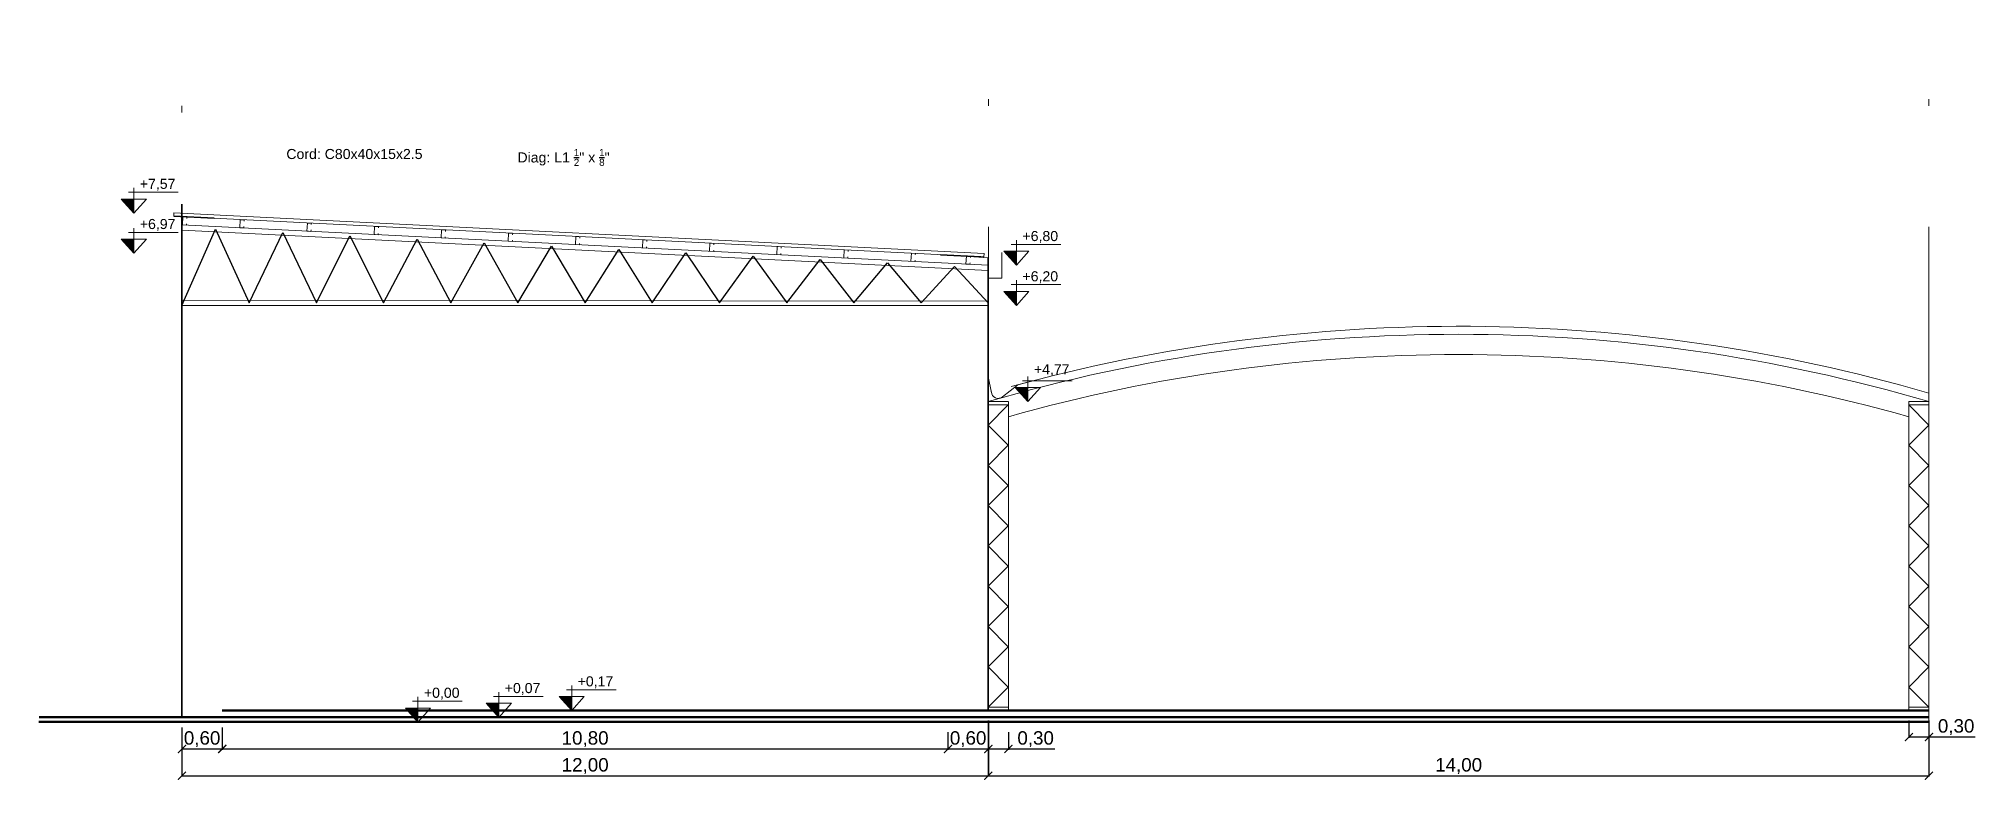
# Model space of a CAD drawing. Header units: millimetres. Extents: x 11 to 1331, y -149 to 22.
# Drawn here: x 893.61 to 922.43, y -102.29 to -91.26 of the extents above; entities that cross this region are included whole.
import ezdxf

# ---------------------------------------------------------------- set-up
doc = ezdxf.new("R2010")
doc.units = ezdxf.units.MM
doc.header["$LTSCALE"] = 0.1
doc.header["$MEASUREMENT"] = 0
doc.header["$PDMODE"] = 3
doc.header["$PDSIZE"] = 0.1
doc.linetypes.add('ACAD_ISO10W100', pattern=[18, 12, -3, 0, -3])
doc.layers.get('DEFPOINTS').update_dxf_attribs({"color": 1})
for name, color, linetype, lineweight in [('00_CANALETA', 2, 'Continuous', 13), ('00_EST_Columna', 3, 'Continuous', 35), ('00_EST_Correa', 3, 'ACAD_ISO10W100', 20), ('00_EST_Cotas', 6, 'Continuous', 9), ('00_EST_Cubierta', 2, 'Continuous', 9), ('00_EST_Ejes', 1, 'Continuous', 9), ('00_EST_Piso', 7, 'Continuous', 50), ('00_EST_Viga', 5, 'Continuous', 20), ('00_EST_Viga_Montante', 5, 'Continuous', 20)]:
    doc.layers.add(name, color=color, linetype=linetype, lineweight=lineweight)
doc.layers.add('00_EST_EXISTENTE', color=8, linetype='Continuous', lineweight=20, transparency=0.5)
doc.layers.add('00_EST_Viga_Diagonales', color=5, linetype='Continuous')
doc.styles.add('1 en 100', font='romans.shx', dxfattribs={"height": 0.17})
doc.styles.add('ARIAL', font='arial.ttf', dxfattribs={"height": 0.15})
doc.styles.add('Arial20', font='arial.ttf', dxfattribs={"height": 0.2})
doc.dimstyles.new('Cota 1-100-Andres', dxfattribs={"dimtxt": 0.2, "dimasz": 0.12, "dimexe": 0.012, "dimexo": 0.15, "dimgap": 0.025, "dimtad": 1, "dimzin": 0, "dimtxsty": 'Arial20', "dimblk1": 'ARCHTICK', "dimblk2": 'ARCHTICK', "dimsah": 1, "dimcen": 0.09, "dimclrd": 256, "dimclre": 256, "dimclrt": 256, "dimazin": 0, "dimtfac": 1, "dimtofl": 0, "dimtmove": 0, "dimatfit": 3, "dimldrblk": 'ARCHTICK', "dimfxl": 1, "dimtolj": 1, "dimtzin": 0, "dimarcsym": 0})

msp = doc.modelspace()

# ---------------------------------------------------------------- texts
at = {"char_height": 0.15, "attachment_point": 1, "style": 'ARIAL'}
for s, insert in [('Cord: C80x40x15x2.5 ', (897.297, -92.897)), ('\\A1;Diag: L1 {\\H0.7x;\\S1/2;}" x {\\H0.7x;\\S1/8;}"', (900.736, -92.897))]:
    msp.add_mtext_dynamic_manual_height_columns(s, width=2.41017, gutter_width=0.75, heights=[0], dxfattribs=dict(at, insert=insert))
at = {"layer": '00_EST_Cotas', "char_height": 0.15, "attachment_point": 1, "style": '1 en 100'}
for s, insert in [('{\\fArial|b0|i0|c0|p34;+7,57}', (895.116, -93.341)), ('{\\fArial|b0|i0|c0|p34;+6,97}', (895.116, -93.939)), ('{\\fArial|b0|i0|c0|p34;+6,80}', (908.252, -94.118)), ('{\\fArial|b0|i0|c0|p34;+6,20}', (908.252, -94.717)), ('{\\fArial|b0|i0|c0|p34;+4,77}', (908.422, -96.101)), ('{\\fArial|b0|i0|c0|p34;+0,07}', (900.547, -100.846)), ('{\\fArial|b0|i0|c0|p34;+0,17}', (901.632, -100.746)), ('{\\fArial|b0|i0|c0|p34;+0,00}', (899.344, -100.916))]:
    msp.add_mtext_dynamic_manual_height_columns(s, width=1.21693, gutter_width=0.85, heights=[0], dxfattribs=dict(at, insert=insert))

# ---------------------------------------------------------------- blocks, each defined once
blk = doc.blocks.new('_ARCHTICK')
at = {"color": 0, "linetype": 'ByBlock', "const_width": 0.15}
blk.add_lwpolyline([(-0.5, -0.5), (0.5, 0.5)], dxfattribs=at)
blk = doc.blocks.new('*D41')
at = {"layer": '00_EST_Cotas', "lineweight": -2, "transparency": 16777216}
for p, q in [((921.444, -101.406), (921.444, -101.661)), ((921.743, -101.406), (921.743, -101.661)), ((921.444, -101.649), (921.743, -101.649)), ((921.743, -101.649), (922.432, -101.649))]:
    blk.add_line(p, q, dxfattribs=at)
at = {"layer": 'DEFPOINTS', "color": 0, "transparency": 16777216}
for p in [(921.444, -101.256), (921.743, -101.256), (921.743, -101.649)]:
    blk.add_point(p, dxfattribs=at)
at = {"layer": '00_EST_Cotas', "lineweight": -2, "transparency": 16777216, "xscale": 0.12, "yscale": 0.12, "zscale": 0.12, "rotation": 180}
blk.add_blockref('_ARCHTICK', (921.444, -101.649), dxfattribs=at)
at = {"layer": '00_EST_Cotas', "lineweight": -2, "transparency": 16777216, "xscale": 0.12, "yscale": 0.12, "zscale": 0.12}
blk.add_blockref('_ARCHTICK', (921.743, -101.649), dxfattribs=at)
at = {"layer": '00_EST_Cotas', "transparency": 16777216, "insert": (922.147, -101.503), "char_height": 0.2, "attachment_point": 5, "style": 'Arial20'}
blk.add_mtext('\\A1;0,30', dxfattribs=at)
blk = doc.blocks.new('*D42')
at = {"layer": '00_EST_Cotas', "lineweight": -2, "transparency": 16777216}
for p, q in [((895.743, -101.506), (895.743, -101.839)), ((896.343, -101.506), (896.343, -101.839)), ((895.743, -101.827), (896.343, -101.827))]:
    blk.add_line(p, q, dxfattribs=at)
at = {"layer": 'DEFPOINTS', "color": 0, "transparency": 16777216}
for p in [(895.743, -101.356), (896.343, -101.356), (896.343, -101.827)]:
    blk.add_point(p, dxfattribs=at)
at = {"layer": '00_EST_Cotas', "lineweight": -2, "transparency": 16777216, "xscale": 0.12, "yscale": 0.12, "zscale": 0.12, "rotation": 180}
blk.add_blockref('_ARCHTICK', (895.743, -101.827), dxfattribs=at)
at = {"layer": '00_EST_Cotas', "lineweight": -2, "transparency": 16777216, "xscale": 0.12, "yscale": 0.12, "zscale": 0.12}
blk.add_blockref('_ARCHTICK', (896.343, -101.827), dxfattribs=at)
at = {"layer": '00_EST_Cotas', "transparency": 16777216, "insert": (896.043, -101.682), "char_height": 0.2, "attachment_point": 5, "style": 'Arial20'}
blk.add_mtext('\\A1;0,60', dxfattribs=at)
blk = doc.blocks.new('*D43')
at = {"layer": '00_EST_Cotas', "lineweight": -2, "transparency": 16777216}
for p, q in [((896.343, -101.506), (896.343, -101.839)), ((907.143, -101.576), (907.143, -101.839)), ((896.343, -101.827), (907.143, -101.827))]:
    blk.add_line(p, q, dxfattribs=at)
at = {"layer": 'DEFPOINTS', "color": 0, "transparency": 16777216}
for p in [(896.343, -101.356), (907.143, -101.426), (907.143, -101.827)]:
    blk.add_point(p, dxfattribs=at)
at = {"layer": '00_EST_Cotas', "lineweight": -2, "transparency": 16777216, "xscale": 0.12, "yscale": 0.12, "zscale": 0.12, "rotation": 180}
blk.add_blockref('_ARCHTICK', (896.343, -101.827), dxfattribs=at)
at = {"layer": '00_EST_Cotas', "lineweight": -2, "transparency": 16777216, "xscale": 0.12, "yscale": 0.12, "zscale": 0.12}
blk.add_blockref('_ARCHTICK', (907.143, -101.827), dxfattribs=at)
at = {"layer": '00_EST_Cotas', "transparency": 16777216, "insert": (901.743, -101.682), "char_height": 0.2, "attachment_point": 5, "style": 'Arial20'}
blk.add_mtext('\\A1;10,80', dxfattribs=at)
blk = doc.blocks.new('*D44')
at = {"layer": '00_EST_Cotas', "lineweight": -2, "transparency": 16777216}
for p, q in [((907.143, -101.576), (907.143, -101.839)), ((907.743, -101.576), (907.743, -101.839)), ((907.143, -101.827), (907.743, -101.827))]:
    blk.add_line(p, q, dxfattribs=at)
at = {"layer": 'DEFPOINTS', "color": 0, "transparency": 16777216}
for p in [(907.143, -101.426), (907.743, -101.426), (907.743, -101.827)]:
    blk.add_point(p, dxfattribs=at)
at = {"layer": '00_EST_Cotas', "lineweight": -2, "transparency": 16777216, "xscale": 0.12, "yscale": 0.12, "zscale": 0.12, "rotation": 180}
blk.add_blockref('_ARCHTICK', (907.143, -101.827), dxfattribs=at)
at = {"layer": '00_EST_Cotas', "lineweight": -2, "transparency": 16777216, "xscale": 0.12, "yscale": 0.12, "zscale": 0.12}
blk.add_blockref('_ARCHTICK', (907.743, -101.827), dxfattribs=at)
at = {"layer": '00_EST_Cotas', "transparency": 16777216, "insert": (907.443, -101.682), "char_height": 0.2, "attachment_point": 5, "style": 'Arial20'}
blk.add_mtext('\\A1;0,60', dxfattribs=at)
blk = doc.blocks.new('*D45')
at = {"layer": '00_EST_Cotas', "lineweight": -2, "transparency": 16777216}
for p, q in [((907.744, -101.406), (907.744, -102.239)), ((895.743, -101.506), (895.743, -102.239)), ((895.743, -102.227), (907.744, -102.227))]:
    blk.add_line(p, q, dxfattribs=at)
at = {"layer": 'DEFPOINTS', "color": 0, "transparency": 16777216}
for p in [(895.743, -101.356), (907.744, -101.256), (907.744, -102.227)]:
    blk.add_point(p, dxfattribs=at)
at = {"layer": '00_EST_Cotas', "lineweight": -2, "transparency": 16777216, "xscale": 0.12, "yscale": 0.12, "zscale": 0.12, "rotation": 180}
blk.add_blockref('_ARCHTICK', (895.743, -102.227), dxfattribs=at)
at = {"layer": '00_EST_Cotas', "lineweight": -2, "transparency": 16777216, "xscale": 0.12, "yscale": 0.12, "zscale": 0.12}
blk.add_blockref('_ARCHTICK', (907.744, -102.227), dxfattribs=at)
at = {"layer": '00_EST_Cotas', "transparency": 16777216, "insert": (901.744, -102.082), "char_height": 0.2, "attachment_point": 5, "style": 'Arial20'}
blk.add_mtext('\\A1;12,00', dxfattribs=at)
blk = doc.blocks.new('*D46')
at = {"layer": '00_EST_Cotas', "lineweight": -2, "transparency": 16777216}
for p, q in [((907.743, -101.406), (907.743, -102.239)), ((921.743, -101.576), (921.743, -102.239)), ((907.743, -102.227), (921.743, -102.227))]:
    blk.add_line(p, q, dxfattribs=at)
at = {"layer": 'DEFPOINTS', "color": 0, "transparency": 16777216}
for p in [(907.743, -101.256), (921.743, -101.426), (921.743, -102.227)]:
    blk.add_point(p, dxfattribs=at)
at = {"layer": '00_EST_Cotas', "lineweight": -2, "transparency": 16777216, "xscale": 0.12, "yscale": 0.12, "zscale": 0.12, "rotation": 180}
blk.add_blockref('_ARCHTICK', (907.743, -102.227), dxfattribs=at)
at = {"layer": '00_EST_Cotas', "lineweight": -2, "transparency": 16777216, "xscale": 0.12, "yscale": 0.12, "zscale": 0.12}
blk.add_blockref('_ARCHTICK', (921.743, -102.227), dxfattribs=at)
at = {"layer": '00_EST_Cotas', "transparency": 16777216, "insert": (914.743, -102.082), "char_height": 0.2, "attachment_point": 5, "style": 'Arial20'}
blk.add_mtext('\\A1;14,00', dxfattribs=at)
blk = doc.blocks.new('cotaNivel')
at = {"layer": '00_EST_Cotas', "transparency": 33554687}
h = blk.add_hatch(color=256, dxfattribs=at)
h.dxf.hatch_style = 1
h.paths.add_polyline_path([(328.514, -103.488), (328.327, -103.488), (328.514, -103.697)])
at = {"layer": '00_EST_Cotas'}
for p, q in [((328.435, -103.386), (329.174, -103.386)), ((328.514, -103.697), (328.514, -103.322))]:
    blk.add_line(p, q, dxfattribs=at)
blk.add_lwpolyline([(328.514, -103.697), (328.701, -103.488), (328.327, -103.488)], close=True, dxfattribs=at)
blk = doc.blocks.new('*D47')
at = {"layer": '00_EST_Cotas', "lineweight": -2, "transparency": 16777216}
for p, q in [((907.743, -101.576), (907.743, -101.839)), ((908.044, -101.576), (908.044, -101.839)), ((907.743, -101.827), (908.044, -101.827)), ((908.044, -101.827), (908.733, -101.827))]:
    blk.add_line(p, q, dxfattribs=at)
at = {"layer": 'DEFPOINTS', "color": 0, "transparency": 16777216}
for p in [(907.743, -101.426), (908.044, -101.426), (908.044, -101.827)]:
    blk.add_point(p, dxfattribs=at)
at = {"layer": '00_EST_Cotas', "lineweight": -2, "transparency": 16777216, "xscale": 0.12, "yscale": 0.12, "zscale": 0.12, "rotation": 180}
blk.add_blockref('_ARCHTICK', (907.743, -101.827), dxfattribs=at)
at = {"layer": '00_EST_Cotas', "lineweight": -2, "transparency": 16777216, "xscale": 0.12, "yscale": 0.12, "zscale": 0.12}
blk.add_blockref('_ARCHTICK', (908.044, -101.827), dxfattribs=at)
at = {"layer": '00_EST_Cotas', "transparency": 16777216, "insert": (908.448, -101.682), "char_height": 0.2, "attachment_point": 5, "style": 'Arial20'}
blk.add_mtext('\\A1;0,30', dxfattribs=at)

# ---------------------------------------------------------------- dimensions: what is measured, and where the dimension line sits
at = {"layer": '00_EST_Cotas'}
for base, p1, p2, picture, middle in [((907.744, -102.227), (895.743, -101.356), (907.744, -101.256), '*D45', (901.744, -102.082)), ((896.343, -101.827), (895.743, -101.356), (896.343, -101.356), '*D42', (896.043, -101.682)), ((907.143, -101.827), (896.343, -101.356), (907.143, -101.426), '*D43', (901.743, -101.682)), ((907.743, -101.827), (907.143, -101.426), (907.743, -101.426), '*D44', (907.443, -101.682)), ((921.743, -102.227), (907.743, -101.256), (921.743, -101.426), '*D46', (914.743, -102.082)), ((908.044, -101.827), (907.743, -101.426), (908.044, -101.426), '*D47', (908.448, -101.682))]:
    dim = msp.add_linear_dim(base=base, p1=p1, p2=p2, dimstyle='Cota 1-100-Andres', dxfattribs=at)
    dim.commit()
    dim.dimension.update_dxf_attribs({"geometry": picture, "text_midpoint": middle})
dim = msp.add_linear_dim(base=(921.743, -101.649), p1=(921.444, -101.256), p2=(921.743, -101.256), dimstyle='Cota 1-100-Andres', dxfattribs=at)
dim.commit()
dim.dimension.update_dxf_attribs({"geometry": '*D41', "text_midpoint": (922.147, -101.649), "dimtype": 160})

# ---------------------------------------------------------------- linework, layer by layer
at = {"layer": '00_CANALETA'}
for p, q in [((907.743, -96.284), (907.791, -96.529)), ((908.184, -96.407), (907.956, -96.584)), ((908.184, -96.407), (908.372, -96.357))]:
    msp.add_line(p, q, dxfattribs=at)
msp.add_lwpolyline([(907.528, -94.505), (907.744, -94.519), (907.744, -94.819), (907.944, -94.819), (907.944, -94.439), (907.944, -94.439)], dxfattribs=at)
msp.add_arc((907.889, -96.51), 0.1, 181.8559, 312.1595, dxfattribs=at)
at = {"layer": '00_EST_Columna'}
for p, q in [((895.62, -93.897), (896.221, -93.927)), ((895.743, -101.356), (895.743, -93.719)), ((907.031, -94.471), (907.633, -94.501)), ((907.743, -101.256), (907.743, -94.519))]:
    msp.add_line(p, q, dxfattribs=at)
at = {"layer": '00_EST_Correa'}
for points in [[(895.816, -93.93), (895.817, -93.91), (895.757, -93.907), (895.751, -94.027), (895.811, -94.03), (895.812, -94.01)], [(896.669, -93.973), (896.67, -93.953), (896.61, -93.95), (896.604, -94.07), (896.664, -94.073), (896.665, -94.053)], [(897.668, -94.023), (897.669, -94.003), (897.609, -94), (897.603, -94.12), (897.663, -94.123), (897.664, -94.103)], [(898.667, -94.073), (898.668, -94.053), (898.608, -94.05), (898.602, -94.17), (898.662, -94.173), (898.663, -94.153)], [(899.665, -94.123), (899.666, -94.103), (899.606, -94.1), (899.601, -94.22), (899.661, -94.223), (899.662, -94.203)], [(900.664, -94.173), (900.665, -94.153), (900.605, -94.15), (900.599, -94.27), (900.659, -94.273), (900.66, -94.253)], [(901.663, -94.223), (901.664, -94.203), (901.604, -94.2), (901.598, -94.32), (901.658, -94.323), (901.659, -94.303)], [(902.662, -94.273), (902.663, -94.253), (902.603, -94.25), (902.597, -94.37), (902.657, -94.372), (902.658, -94.352)], [(903.66, -94.322), (903.661, -94.302), (903.601, -94.3), (903.596, -94.419), (903.656, -94.422), (903.657, -94.402)], [(904.659, -94.372), (904.66, -94.352), (904.6, -94.35), (904.594, -94.469), (904.654, -94.472), (904.655, -94.452)], [(905.658, -94.422), (905.659, -94.402), (905.599, -94.399), (905.593, -94.519), (905.653, -94.522), (905.654, -94.502)], [(906.657, -94.472), (906.658, -94.452), (906.598, -94.449), (906.592, -94.569), (906.652, -94.572), (906.653, -94.552)], [(907.476, -94.513), (907.477, -94.493), (907.417, -94.49), (907.411, -94.61), (907.471, -94.613), (907.472, -94.593)]]:
    msp.add_lwpolyline(points, dxfattribs=at)
at = {"layer": '00_EST_Cubierta'}
for p, q in [((895.62, -93.897), (895.623, -93.847)), ((907.678, -94.503), (895.62, -93.897)), ((907.68, -94.453), (895.623, -93.847)), ((907.678, -94.503), (907.68, -94.453))]:
    msp.add_line(p, q, dxfattribs=at)
at = {"layer": '00_EST_Ejes', "linetype": 'ACAD_ISO10W100', "ltscale": 6}
for p, q in [((895.743, -101.356), (895.743, -91.256)), ((907.744, -101.256), (907.744, -91.256)), ((921.743, -101.256), (921.743, -91.256))]:
    msp.add_line(p, q, dxfattribs=at)
at = {"layer": '00_EST_Ejes', "linetype": 'ACAD_ISO10W100', "ltscale": 0.6}
msp.add_line((907.743, -101.256), (907.743, -95.256), dxfattribs=at)
at = {"layer": '00_EST_EXISTENTE'}
for p, q in [((907.743, -101.256), (907.743, -96.656)), ((907.743, -96.656), (908.041, -96.656)), ((907.743, -96.706), (908.041, -96.706)), ((908.043, -101.256), (908.043, -96.656)), ((921.443, -101.256), (921.443, -96.656)), ((921.743, -96.656), (921.444, -96.656)), ((921.743, -96.706), (921.444, -96.706)), ((921.743, -101.256), (921.743, -96.656)), ((907.743, -101.206), (908.041, -101.206)), ((907.744, -101.256), (908.043, -101.256)), ((921.741, -101.256), (921.443, -101.256)), ((921.743, -101.206), (921.444, -101.206)), ((921.743, -101.426), (921.743, -101.256))]:
    msp.add_line(p, q, dxfattribs=at)
for points in [[(907.743, -101.206), (908.041, -100.906), (907.743, -100.606), (908.041, -100.306), (907.743, -100.006), (908.041, -99.706), (907.743, -99.406), (908.041, -99.106), (907.743, -98.806), (908.041, -98.506), (907.743, -98.206), (908.041, -97.906), (907.743, -97.606), (908.041, -97.306), (907.743, -97.006), (908.041, -96.706)], [(921.743, -101.206), (921.444, -100.906), (921.743, -100.606), (921.444, -100.306), (921.743, -100.006), (921.444, -99.706), (921.743, -99.406), (921.444, -99.106), (921.743, -98.806), (921.444, -98.506), (921.743, -98.206), (921.444, -97.906), (921.743, -97.606), (921.444, -97.306), (921.743, -97.006), (921.444, -96.706)]]:
    msp.add_lwpolyline(points, dxfattribs=at)
for radius, start, end in [(25, 73.7398, 106.2602), (25.12, 73.8196, 105.3728), (24.7, 74.261, 105.739)]:
    msp.add_arc((914.743, -120.656), radius, start, end, dxfattribs=at)
at = {"layer": '00_EST_Piso'}
for p, q in [((893.612, -101.426), (921.743, -101.426)), ((893.617, -101.356), (921.743, -101.356)), ((896.343, -101.256), (921.743, -101.256))]:
    msp.add_line(p, q, dxfattribs=at)
at = {"layer": '00_EST_Viga'}
for p, q in [((895.739, -94.107), (907.743, -94.707)), ((895.743, -94.027), (907.743, -94.627)), ((895.743, -95.147), (907.743, -95.16)), ((895.743, -95.227), (907.744, -95.227))]:
    msp.add_line(p, q, dxfattribs=at)
at = {"layer": '00_EST_Viga_Diagonales'}
for p, q in [((895.743, -95.227), (896.243, -94.092)), ((896.243, -94.092), (896.743, -95.187)), ((896.743, -95.187), (897.243, -94.142)), ((897.243, -94.142), (897.743, -95.187)), ((897.743, -95.187), (898.243, -94.192)), ((898.243, -94.192), (898.743, -95.187)), ((898.743, -95.187), (899.243, -94.242)), ((899.243, -94.242), (899.743, -95.187)), ((899.743, -95.187), (900.243, -94.292)), ((900.243, -94.292), (900.743, -95.187)), ((900.743, -95.187), (901.243, -94.342)), ((901.243, -94.342), (901.743, -95.187)), ((901.743, -95.187), (902.243, -94.392)), ((902.243, -94.392), (902.743, -95.187)), ((902.743, -95.187), (903.243, -94.442)), ((903.243, -94.442), (903.743, -95.187)), ((903.743, -95.187), (904.243, -94.492)), ((904.243, -94.492), (904.743, -95.187)), ((904.743, -95.187), (905.243, -94.542)), ((905.243, -94.542), (905.743, -95.187)), ((905.743, -95.187), (906.243, -94.592)), ((906.243, -94.592), (906.743, -95.187)), ((906.743, -95.187), (907.241, -94.644)), ((907.241, -94.644), (907.743, -95.187))]:
    msp.add_line(p, q, dxfattribs=at)
at = {"layer": '00_EST_Viga_Montante'}
for p, q in [((895.743, -94.067), (895.743, -95.187)), ((907.743, -94.667), (907.743, -95.187))]:
    msp.add_line(p, q, dxfattribs=at)

# ---------------------------------------------------------------- block references
at = {"layer": '00_EST_Correa'}
for p in [(566.513, 9.846), (566.513, 9.247), (579.648, 9.068), (579.648, 8.47), (579.818, 7.04), (570.741, 2.27), (571.944, 2.34), (573.029, 2.44)]:
    msp.add_blockref('cotaNivel', p, dxfattribs=at)

msp.set_redraw_order([(e.dxf.handle, doc.entitydb.next_handle()) for e in msp.query("TEXT MTEXT ATTDEF DIMENSION ARC_DIMENSION")])  # texts and dimensions are drawn at this point

doc.saveas('drawing.dxf')
